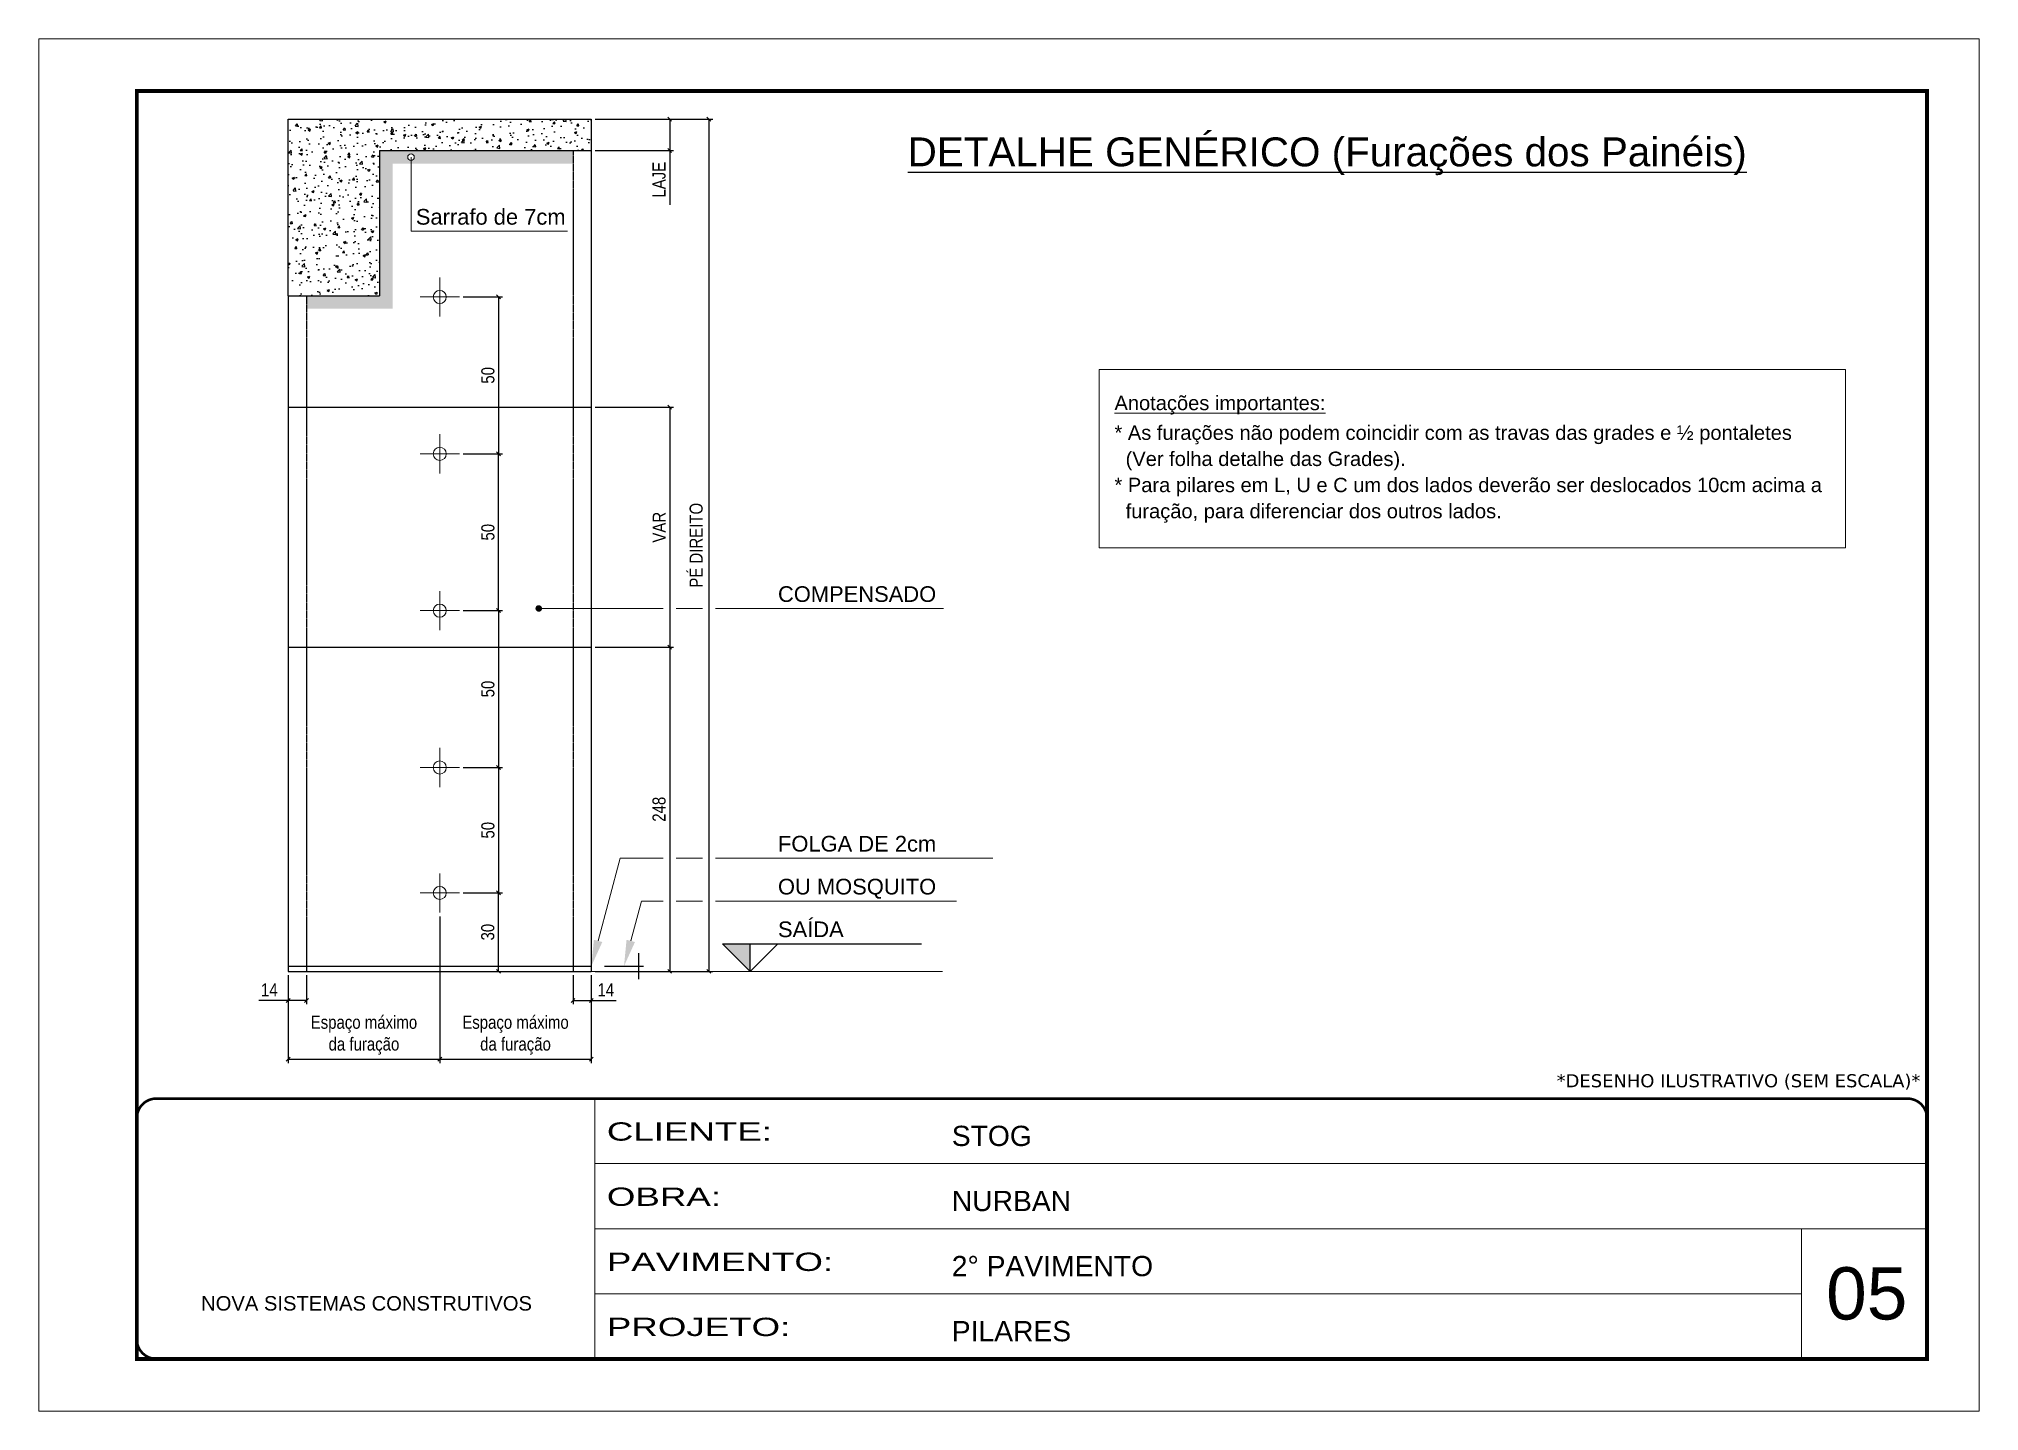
# Model space of a CAD drawing. Extents: x 2201 to 8455, y 252 to 7045.
# Drawn here: x 2201 to 3686, y 4846 to 5896 of the extents above; entities that cross this region are included whole.
import ezdxf
from ezdxf.enums import TextEntityAlignment as Align

# ---------------------------------------------------------------- set-up
doc = ezdxf.new("R2010")
doc.units = 0
for name, pattern in [('CONTINUO', [0]), ('DASHED', [0.75, 0.5, -0.25]), ('HIDDEN', [0.375, 0.25, -0.125])]:
    doc.linetypes.add(name, pattern=pattern)
for name, color, linetype, lineweight in [('CARIMBO', 255, 'Continuous', 9), ('CONCRETO', 251, 'Continuous', 25), ('Folhas', 255, 'Continuous', 9), ('Hachura', 251, 'Continuous', 9), ('SARRAFO DE PRESSAO', 251, 'DASHED', 9)]:
    doc.layers.add(name, color=color, linetype=linetype, lineweight=lineweight)
for name, color, linetype in [('COTA', 241, 'Continuous'), ('NIVEL', 7, 'Continuous'), ('Painéis', 200, 'Continuous'), ('SARR_2.2x7', 40, 'Continuous'), ('SARRAFO', 251, 'Continuous')]:
    doc.layers.add(name, color=color, linetype=linetype)
doc.styles.add('ARIAL', font='arial.ttf')
doc.styles.add('COTA TECNICA-50', font='techl___.ttf', dxfattribs={"height": 10})
doc.styles.add('stylellllll', font='verdana.ttf', dxfattribs={"height": 2})
doc.styles.add('Tecnologia', font='')
doc.styles.get('Tecnologia').set_extended_font_data('Forgotten Futurist')
doc.dimstyles.new('COTA PAINEL-50', dxfattribs={"dimtxt": 10, "dimasz": 3, "dimexe": 3, "dimexo": 3, "dimgap": 3, "dimtad": 1, "dimdec": 1, "dimzin": 12, "dimdsep": 46, "dimtxsty": 'COTA TECNICA-50', "dimblk1": 'OBLIQUE', "dimblk2": 'OBLIQUE', "dimsah": 1, "dimcen": 0.9, "dimclrd": 4, "dimclre": 4, "dimclrt": 240, "dimadec": 1, "dimazin": 3, "dimtfac": 1, "dimtdec": 1, "dimtmove": 0, "dimatfit": 3, "dimfxl": 1, "dimtolj": 1, "dimtzin": 12, "dimarcsym": 0})
pattern_1 = [(50, (-4792.862, -9312.234), (18.218467, -1.593909), [1.905, -20.955]), (355, (-4792.862, -9312.234), (-3.524283, 19.105664), [1.524, -16.764]), (100.451, (-4791.344, -9312.367), (14.69425, 17.511669), [1.619, -17.809]), (46.1842, (-4792.862, -9307.154), (27.107904, -4.204233), [2.8575, -31.4325]), (96.6356, (-4790.604, -9307.504), (23.740423, 24.742556), [2.4285, -26.7135]), (351.184, (-4792.862, -9307.154), (23.74046, 24.74251), [2.286, -25.146]), (21, (-4790.322, -9308.424), (15.161488, -10.226552), [1.905, -20.955]), (326, (-4790.322, -9308.424), (6.180203, 18.418797), [1.524, -16.764]), (71.4514, (-4789.059, -9309.276), (21.341649, 8.192286), [1.619, -17.809]), (37.5, (-4792.8625, -9312.234), (0.3088603, 8.455504), [0, -16.5608, 0, -17.018, 0, -16.8275]), (7.5, (-4792.8625, -9312.234), (6.6819663, 10.0180575), [0, -9.7028, 0, -16.1798, 0, -6.4135]), (327.5, (-4798.527, -9312.234), (13.5590595, -0.5728744), [0, -6.35, 0, -19.812, 0, -26.289]), (317.5, (-4801.067, -9312.234), (14.812918, 2.542649), [0, -8.255, 0, -13.1572, 0, -18.669])]

msp = doc.modelspace()

# ---------------------------------------------------------------- texts
at = {"color": 0, "linetype": 'Continuous', "ltscale": 5, "style": 'ARIAL'}
msp.add_text('%%UDETALHE GENÉRICO (Furações dos Painéis)', height=22.1184, dxfattribs=at).set_placement((3187.41, 5798.55), align=Align.CENTER)
at = {"layer": 'CARIMBO', "color": 0, "linetype": 'Continuous', "ltscale": 5, "style": 'ARIAL'}
for s, p in [('Sarrafo de 7cm', (2489.91, 5753.89)), ('COMPENSADO', (2767.06, 5465.26)), ('FOLGA DE 2cm', (2767.06, 5274.27)), ('OU MOSQUITO', (2767.06, 5241.43)), ('SAÍDA', (2767.06, 5208.78))]:
    msp.add_text(s, height=12, dxfattribs=at).set_placement(p)
at = {"layer": 'CARIMBO', "style": 'stylellllll'}
msp.add_text('*DESENHO ILUSTRATIVO (SEM ESCALA)*', height=10, dxfattribs=at).set_placement((3641.37, 5093.91), align=Align.RIGHT)
at = {"layer": 'CARIMBO', "style": 'ARIAL'}
msp.add_text('05', height=40, dxfattribs=at).set_placement((3569.23, 4916.23))
at = {"layer": 'Folhas', "color": 7, "style": 'ARIAL'}
for s, p in [('%%UAnotações importantes:', (3024.59, 5612)), ('* As furações não podem coincidir com as travas das grades e ½ pontaletes', (3024.59, 5589.25)), ('  (Ver folha detalhe das Grades).', (3024.59, 5569.25)), ('* Para pilares em L, U e C um dos lados deverão ser deslocados 10cm acima a', (3024.59, 5549.25)), ('  furação, para diferenciar dos outros lados.', (3024.59, 5529.25))]:
    msp.add_text(s, height=11, dxfattribs=at).set_placement(p)

# ---------------------------------------------------------------- blocks, each defined once
blk = doc.blocks.new('_Oblique')
at = {"color": 0, "linetype": 'ByBlock', "lineweight": -2}
blk.add_line((-0.5, -0.5), (0.5, 0.5), dxfattribs=at)
blk = doc.blocks.new('*D543')
at = {"layer": 'COTA', "color": 4, "lineweight": -2, "transparency": 16777216}
for p, q in [((2627.2, 5834.6), (2687.2, 5834.6)), ((2684.2, 5834.6), (2684.2, 5810.6)), ((2627.2, 5810.6), (2687.2, 5810.6)), ((2684.2, 5810.6), (2684.2, 5769.1))]:
    blk.add_line(p, q, dxfattribs=at)
at = {"layer": 'Defpoints', "color": 0, "transparency": 16777216}
for p in [(2624.2, 5834.6), (2624.2, 5810.6), (2684.2, 5810.6)]:
    blk.add_point(p, dxfattribs=at)
at = {"layer": 'COTA', "color": 4, "lineweight": -2, "transparency": 16777216, "xscale": 3, "yscale": 3, "zscale": 3}
for p, rotation in [((2684.2, 5834.6), 90), ((2684.2, 5810.6), 270)]:
    blk.add_blockref('_Oblique', p, dxfattribs=dict(at, rotation=rotation))
at = {"layer": 'COTA', "color": 240, "transparency": 16777216, "insert": (2676.1, 5788.3), "char_height": 10, "attachment_point": 5, "rotation": 90, "style": 'COTA TECNICA-50'}
blk.add_mtext('\\A1;LAJE', dxfattribs=at)
blk = doc.blocks.new('*D544')
at = {"layer": 'COTA', "color": 4, "lineweight": -2, "transparency": 16777216}
for p, q in [((2627.2, 5430.6), (2687.2, 5430.6)), ((2684.2, 5430.6), (2684.2, 5182.6)), ((2627.2, 5182.6), (2687.2, 5182.6))]:
    blk.add_line(p, q, dxfattribs=at)
at = {"layer": 'Defpoints', "color": 0, "transparency": 16777216}
for p in [(2624.2, 5430.6), (2624.2, 5182.6), (2684.2, 5182.6)]:
    blk.add_point(p, dxfattribs=at)
at = {"layer": 'COTA', "color": 4, "lineweight": -2, "transparency": 16777216, "xscale": 3, "yscale": 3, "zscale": 3}
for p, rotation in [((2684.2, 5430.6), 90), ((2684.2, 5182.6), 270)]:
    blk.add_blockref('_Oblique', p, dxfattribs=dict(at, rotation=rotation))
at = {"layer": 'COTA', "color": 240, "transparency": 16777216, "insert": (2676.1, 5306.6), "char_height": 10, "attachment_point": 5, "rotation": 90, "style": 'COTA TECNICA-50'}
blk.add_mtext('\\A1;248', dxfattribs=at)
blk = doc.blocks.new('*D545')
at = {"layer": 'COTA', "color": 4, "lineweight": -2, "transparency": 16777216}
for p, q in [((2627.2, 5834.6), (2717.2, 5834.6)), ((2714.2, 5834.6), (2714.2, 5182.6)), ((2627.2, 5182.6), (2717.2, 5182.6))]:
    blk.add_line(p, q, dxfattribs=at)
at = {"layer": 'Defpoints', "color": 0, "transparency": 16777216}
for p in [(2624.2, 5834.6), (2624.2, 5182.6), (2714.2, 5182.6)]:
    blk.add_point(p, dxfattribs=at)
at = {"layer": 'COTA', "color": 4, "lineweight": -2, "transparency": 16777216, "xscale": 3, "yscale": 3, "zscale": 3}
for p, rotation in [((2714.2, 5834.6), 90), ((2714.2, 5182.6), 270)]:
    blk.add_blockref('_Oblique', p, dxfattribs=dict(at, rotation=rotation))
at = {"layer": 'COTA', "color": 240, "transparency": 16777216, "insert": (2704.5, 5508.6), "char_height": 10, "attachment_point": 5, "rotation": 90, "style": 'COTA TECNICA-50'}
blk.add_mtext('\\A1;PÉ DIREITO', dxfattribs=at)
blk = doc.blocks.new('Furação')
at = {"color": 2}
for p, q in [((3747.47, 717.89), (3747.47, 702.89)), ((3739.97, 710.39), (3754.97, 710.39))]:
    blk.add_line(p, q, dxfattribs=at)
blk.add_circle((3747.47, 710.39), 2.5, dxfattribs=at)
blk = doc.blocks.new('*D546')
at = {"layer": 'COTA', "color": 4, "lineweight": -2, "transparency": 16777216}
for p, q in [((2508.2, 5224.6), (2508.2, 5112.4)), ((2392.2, 5179.6), (2392.2, 5112.4)), ((2392.2, 5115.4), (2508.2, 5115.4))]:
    blk.add_line(p, q, dxfattribs=at)
at = {"layer": 'Defpoints', "color": 0, "transparency": 16777216}
for p in [(2508.2, 5227.6), (2392.2, 5182.6), (2508.2, 5115.4)]:
    blk.add_point(p, dxfattribs=at)
at = {"layer": 'COTA', "color": 4, "lineweight": -2, "transparency": 16777216, "xscale": 3, "yscale": 3, "zscale": 3, "rotation": 180}
blk.add_blockref('_Oblique', (2392.2, 5115.4), dxfattribs=at)
at = {"layer": 'COTA', "color": 4, "lineweight": -2, "transparency": 16777216, "xscale": 3, "yscale": 3, "zscale": 3}
blk.add_blockref('_Oblique', (2508.2, 5115.4), dxfattribs=at)
at = {"layer": 'COTA', "color": 240, "transparency": 16777216, "insert": (2450.2, 5133.8), "char_height": 10, "attachment_point": 5, "style": 'COTA TECNICA-50'}
blk.add_mtext('\\A1;Espaço máximo\\Pda furação', dxfattribs=at)
blk = doc.blocks.new('*D484')
at = {"layer": 'COTA', "color": 4, "lineweight": -2, "transparency": 16777216}
for p, q in [((2508.2, 5224.6), (2508.2, 5112.4)), ((2624.2, 5179.6), (2624.2, 5112.4)), ((2508.2, 5115.4), (2624.2, 5115.4))]:
    blk.add_line(p, q, dxfattribs=at)
at = {"layer": 'Defpoints', "color": 0, "transparency": 16777216}
for p in [(2508.2, 5227.6), (2624.2, 5182.6), (2624.2, 5115.4)]:
    blk.add_point(p, dxfattribs=at)
at = {"layer": 'COTA', "color": 4, "lineweight": -2, "transparency": 16777216, "xscale": 3, "yscale": 3, "zscale": 3, "rotation": 180}
blk.add_blockref('_Oblique', (2508.2, 5115.4), dxfattribs=at)
at = {"layer": 'COTA', "color": 4, "lineweight": -2, "transparency": 16777216, "xscale": 3, "yscale": 3, "zscale": 3}
blk.add_blockref('_Oblique', (2624.2, 5115.4), dxfattribs=at)
at = {"layer": 'COTA', "color": 240, "transparency": 16777216, "insert": (2566.2, 5133.8), "char_height": 10, "attachment_point": 5, "style": 'COTA TECNICA-50'}
blk.add_mtext('\\A1;Espaço máximo\\Pda furação', dxfattribs=at)
blk = doc.blocks.new('*D485')
at = {"layer": 'COTA', "color": 4, "lineweight": -2, "transparency": 16777216}
for p, q in [((2392.2, 5179.6), (2392.2, 5157.4)), ((2406.2, 5179.6), (2406.2, 5157.4)), ((2392.2, 5160.4), (2369.7, 5160.4)), ((2406.2, 5160.4), (2392.2, 5160.4))]:
    blk.add_line(p, q, dxfattribs=at)
at = {"layer": 'Defpoints', "color": 0, "transparency": 16777216}
for p in [(2392.2, 5182.6), (2406.2, 5182.6), (2406.2, 5160.4)]:
    blk.add_point(p, dxfattribs=at)
at = {"layer": 'COTA', "color": 4, "lineweight": -2, "transparency": 16777216, "xscale": 3, "yscale": 3, "zscale": 3, "rotation": 180}
blk.add_blockref('_Oblique', (2392.2, 5160.4), dxfattribs=at)
at = {"layer": 'COTA', "color": 4, "lineweight": -2, "transparency": 16777216, "xscale": 3, "yscale": 3, "zscale": 3}
blk.add_blockref('_Oblique', (2406.2, 5160.4), dxfattribs=at)
at = {"layer": 'COTA', "color": 240, "transparency": 16777216, "insert": (2377.8, 5168.5), "char_height": 10, "attachment_point": 5, "style": 'COTA TECNICA-50'}
blk.add_mtext('\\A1;14', dxfattribs=at)
blk = doc.blocks.new('*D486')
at = {"layer": 'COTA', "color": 4, "lineweight": -2, "transparency": 16777216}
for p, q in [((2610.2, 5179.6), (2610.2, 5157.4)), ((2624.2, 5179.6), (2624.2, 5157.4)), ((2610.2, 5160.4), (2624.2, 5160.4)), ((2624.2, 5160.4), (2643.3, 5160.4))]:
    blk.add_line(p, q, dxfattribs=at)
at = {"layer": 'Defpoints', "color": 0, "transparency": 16777216}
for p in [(2610.2, 5182.6), (2624.2, 5182.6), (2624.2, 5160.4)]:
    blk.add_point(p, dxfattribs=at)
at = {"layer": 'COTA', "color": 4, "lineweight": -2, "transparency": 16777216, "xscale": 3, "yscale": 3, "zscale": 3, "rotation": 180}
blk.add_blockref('_Oblique', (2610.2, 5160.4), dxfattribs=at)
at = {"layer": 'COTA', "color": 4, "lineweight": -2, "transparency": 16777216, "xscale": 3, "yscale": 3, "zscale": 3}
blk.add_blockref('_Oblique', (2624.2, 5160.4), dxfattribs=at)
at = {"layer": 'COTA', "color": 240, "transparency": 16777216, "insert": (2635.3, 5168.5), "char_height": 10, "attachment_point": 5, "style": 'COTA TECNICA-50'}
blk.add_mtext('\\A1;14', dxfattribs=at)
blk = doc.blocks.new('*D487')
at = {"layer": 'COTA', "color": 4, "lineweight": -2, "transparency": 16777216}
for p, q in [((2526.2, 5242.6), (2556.2, 5242.6)), ((2553.2, 5182.6), (2553.2, 5242.6))]:
    blk.add_line(p, q, dxfattribs=at)
at = {"layer": 'Defpoints', "color": 0, "transparency": 16777216}
for p in [(2523.2, 5242.6), (2553.2, 5242.6), (2553.2, 5182.6)]:
    blk.add_point(p, dxfattribs=at)
at = {"layer": 'COTA', "color": 4, "lineweight": -2, "transparency": 16777216, "xscale": 3, "yscale": 3, "zscale": 3}
for p, rotation in [((2553.2, 5242.6), 90), ((2553.2, 5182.6), 270)]:
    blk.add_blockref('_Oblique', p, dxfattribs=dict(at, rotation=rotation))
at = {"layer": 'COTA', "color": 240, "transparency": 16777216, "insert": (2545, 5212.6), "char_height": 10, "attachment_point": 5, "rotation": 90, "style": 'COTA TECNICA-50'}
blk.add_mtext('\\A1;30', dxfattribs=at)
blk = doc.blocks.new('*D488')
at = {"layer": 'COTA', "color": 4, "lineweight": -2, "transparency": 16777216}
for p, q in [((2526.2, 5338.6), (2556.2, 5338.6)), ((2553.2, 5338.6), (2553.2, 5242.6)), ((2526.2, 5242.6), (2556.2, 5242.6))]:
    blk.add_line(p, q, dxfattribs=at)
at = {"layer": 'Defpoints', "color": 0, "transparency": 16777216}
for p in [(2523.2, 5338.6), (2523.2, 5242.6), (2553.2, 5242.6)]:
    blk.add_point(p, dxfattribs=at)
at = {"layer": 'COTA', "color": 4, "lineweight": -2, "transparency": 16777216, "xscale": 3, "yscale": 3, "zscale": 3}
for p, rotation in [((2553.2, 5338.6), 90), ((2553.2, 5242.6), 270)]:
    blk.add_blockref('_Oblique', p, dxfattribs=dict(at, rotation=rotation))
at = {"layer": 'COTA', "color": 240, "transparency": 16777216, "insert": (2545.1, 5290.6), "char_height": 10, "attachment_point": 5, "rotation": 90, "style": 'COTA TECNICA-50'}
blk.add_mtext('\\A1;50', dxfattribs=at)
blk = doc.blocks.new('*D489')
at = {"layer": 'COTA', "color": 4, "lineweight": -2, "transparency": 16777216}
for p, q in [((2526.2, 5458.6), (2556.2, 5458.6)), ((2553.2, 5458.6), (2553.2, 5338.6)), ((2526.2, 5338.6), (2556.2, 5338.6))]:
    blk.add_line(p, q, dxfattribs=at)
at = {"layer": 'Defpoints', "color": 0, "transparency": 16777216}
for p in [(2523.2, 5458.6), (2523.2, 5338.6), (2553.2, 5338.6)]:
    blk.add_point(p, dxfattribs=at)
at = {"layer": 'COTA', "color": 4, "lineweight": -2, "transparency": 16777216, "xscale": 3, "yscale": 3, "zscale": 3}
for p, rotation in [((2553.2, 5458.6), 90), ((2553.2, 5338.6), 270)]:
    blk.add_blockref('_Oblique', p, dxfattribs=dict(at, rotation=rotation))
at = {"layer": 'COTA', "color": 240, "transparency": 16777216, "insert": (2545.1, 5398.6), "char_height": 10, "attachment_point": 5, "rotation": 90, "style": 'COTA TECNICA-50'}
blk.add_mtext('\\A1;50', dxfattribs=at)
blk = doc.blocks.new('*D490')
at = {"layer": 'COTA', "color": 4, "lineweight": -2, "transparency": 16777216}
for p, q in [((2526.2, 5578.6), (2556.2, 5578.6)), ((2553.2, 5458.6), (2553.2, 5578.6)), ((2526.2, 5458.6), (2556.2, 5458.6))]:
    blk.add_line(p, q, dxfattribs=at)
at = {"layer": 'Defpoints', "color": 0, "transparency": 16777216}
for p in [(2523.2, 5578.6), (2553.2, 5578.6), (2523.2, 5458.6)]:
    blk.add_point(p, dxfattribs=at)
at = {"layer": 'COTA', "color": 4, "lineweight": -2, "transparency": 16777216, "xscale": 3, "yscale": 3, "zscale": 3}
for p, rotation in [((2553.2, 5578.6), 90), ((2553.2, 5458.6), 270)]:
    blk.add_blockref('_Oblique', p, dxfattribs=dict(at, rotation=rotation))
at = {"layer": 'COTA', "color": 240, "transparency": 16777216, "insert": (2545.1, 5518.6), "char_height": 10, "attachment_point": 5, "rotation": 90, "style": 'COTA TECNICA-50'}
blk.add_mtext('\\A1;50', dxfattribs=at)
blk = doc.blocks.new('*D491')
at = {"layer": 'COTA', "color": 4, "lineweight": -2, "transparency": 16777216}
for p, q in [((2526.2, 5698.6), (2556.2, 5698.6)), ((2553.2, 5698.6), (2553.2, 5578.6)), ((2526.2, 5578.6), (2556.2, 5578.6))]:
    blk.add_line(p, q, dxfattribs=at)
at = {"layer": 'Defpoints', "color": 0, "transparency": 16777216}
for p in [(2523.2, 5698.6), (2523.2, 5578.6), (2553.2, 5578.6)]:
    blk.add_point(p, dxfattribs=at)
at = {"layer": 'COTA', "color": 4, "lineweight": -2, "transparency": 16777216, "xscale": 3, "yscale": 3, "zscale": 3}
for p, rotation in [((2553.2, 5698.6), 90), ((2553.2, 5578.6), 270)]:
    blk.add_blockref('_Oblique', p, dxfattribs=dict(at, rotation=rotation))
at = {"layer": 'COTA', "color": 240, "transparency": 16777216, "insert": (2545.1, 5638.6), "char_height": 10, "attachment_point": 5, "rotation": 90, "style": 'COTA TECNICA-50'}
blk.add_mtext('\\A1;50', dxfattribs=at)
blk = doc.blocks.new('_Dot')
at = {"color": 0, "linetype": 'ByBlock', "lineweight": -2}
blk.add_line((-0.5, 0), (-1, 0), dxfattribs=at)
at = {"color": 0, "linetype": 'ByBlock', "const_width": 0.5}
blk.add_lwpolyline([(-0.25, 0, 1), (0.25, 0, 1)], format="xyb", close=True, dxfattribs=at)
blk = doc.blocks.new('*D492')
at = {"layer": 'COTA', "color": 4, "lineweight": -2, "transparency": 16777216}
for p, q in [((2627.2, 5614.3), (2687.2, 5614.3)), ((2684.2, 5614.3), (2684.2, 5430.6)), ((2627.2, 5430.6), (2687.2, 5430.6))]:
    blk.add_line(p, q, dxfattribs=at)
at = {"layer": 'Defpoints', "color": 0, "transparency": 16777216}
for p in [(2624.2, 5614.3), (2624.2, 5430.6), (2684.2, 5430.6)]:
    blk.add_point(p, dxfattribs=at)
at = {"layer": 'COTA', "color": 4, "lineweight": -2, "transparency": 16777216, "xscale": 3, "yscale": 3, "zscale": 3}
for p, rotation in [((2684.2, 5614.3), 90), ((2684.2, 5430.6), 270)]:
    blk.add_blockref('_Oblique', p, dxfattribs=dict(at, rotation=rotation))
at = {"layer": 'COTA', "color": 240, "transparency": 16777216, "insert": (2676.2, 5522.4), "char_height": 10, "attachment_point": 5, "rotation": 90, "style": 'COTA TECNICA-50'}
blk.add_mtext('\\A1;VAR', dxfattribs=at)
blk = doc.blocks.new('9999999999')
at = {"color": 30, "linetype": 'CONTINUO'}
for p, q in [((98564.6, 34230.2), (98564.6, 34429.4)), ((98564.6, 34379.6), (99584, 34379.6)), ((98564.6, 34329.8), (99488, 34329.8)), ((99584, 34329.8), (99488, 34329.8)), ((99488, 34329.8), (99488, 34230.2)), ((98564.6, 34280), (99488, 34280))]:
    blk.add_line(p, q, dxfattribs=at)
at = {"color": 30, "linetype": 'CONTINUO', "const_width": 2}
blk.add_lwpolyline([(99584, 34230.2), (99584, 34414.4, 0.414214), (99569, 34429.4), (98229, 34429.4, 0.414214), (98214, 34414.4), (98214, 34245.2, 0.414214), (98229, 34230.2), (99584, 34230.2)], format="xyb", dxfattribs=at)
at = {"layer": 'Folhas'}
blk.add_lwpolyline([(98139, 34190.2), (99624, 34190.2), (99624, 35240.2), (98139, 35240.2)], close=True, dxfattribs=at)
at = {"layer": 'Folhas', "color": 30, "const_width": 3}
blk.add_lwpolyline([(98214, 34230.2), (99584, 34230.2), (99584, 35200.2), (98214, 35200.2)], close=True, dxfattribs=at)
at = {"color": 7, "linetype": 'Continuous', "ltscale": 5, "style": 'ARIAL'}
for s, height, p in [('STOG', 15.48, (98837.7, 34393.1)), ('NURBAN', 15.48, (98837.7, 34343.3)), ('2° PAVIMENTO', 15.483, (98837.7, 34293.5)), ('NOVA SISTEMAS CONSTRUTIVOS', 11.059, (98263.2, 34267.2)), ('PILARES', 15.48, (98837.7, 34243.7))]:
    blk.add_text(s, height=height, dxfattribs=at).set_placement(p)
at = {"layer": 'Folhas', "color": 7, "style": 'Tecnologia', "width": 1.5}
for s, p in [('CLIENTE:', (98573.7, 34397.2)), ('OBRA:', (98573.7, 34347.3)), ('PAVIMENTO:', (98573.7, 34297.5)), ('PROJETO:', (98573.7, 34247.7))]:
    blk.add_text(s, height=14, dxfattribs=at).set_placement(p)

# ---------------------------------------------------------------- dimensions: what is measured, and where the dimension line sits
at = {"layer": 'COTA'}
for base, p1, p2, text, picture, middle in [((2684.22, 5810.57), (2624.22, 5834.57), (2624.22, 5810.57), 'LAJE', '*D543', (2684.22, 5788.34)), ((2684.22, 5430.57), (2624.22, 5614.28), (2624.22, 5430.57), 'VAR', '*D492', (2684.22, 5522.43))]:
    dim = msp.add_linear_dim(base=base, p1=p1, p2=p2, angle=90, text=text, dimstyle='COTA PAINEL-50', dxfattribs=at)
    dim.commit()
    dim.dimension.update_dxf_attribs({"geometry": picture, "text_midpoint": middle, "dimtype": 160})
for base, p1, p2, text, picture, middle in [((2714.22, 5182.57), (2624.22, 5834.57), (2624.22, 5182.57), 'PÉ DIREITO', '*D545', (2704.54, 5508.57)), ((2553.22, 5578.57), (2523.22, 5698.57), (2523.22, 5578.57), '50', '*D491', (2545.11, 5638.57)), ((2553.22, 5578.57), (2523.22, 5458.57), (2523.22, 5578.57), '50', '*D490', (2545.11, 5518.57)), ((2553.22, 5338.57), (2523.22, 5458.57), (2523.22, 5338.57), '50', '*D489', (2545.11, 5398.57)), ((2553.22, 5242.57), (2523.22, 5338.57), (2523.22, 5242.57), '50', '*D488', (2545.11, 5290.57)), ((2553.22, 5242.57), (2553.22, 5182.57), (2523.22, 5242.57), '30', '*D487', (2545, 5212.57))]:
    dim = msp.add_linear_dim(base=base, p1=p1, p2=p2, angle=90, text=text, dimstyle='COTA PAINEL-50', dxfattribs=at)
    dim.commit()
    dim.dimension.update_dxf_attribs({"geometry": picture, "text_midpoint": middle})
dim = msp.add_linear_dim(base=(2684.22, 5182.57), p1=(2624.22, 5430.57), p2=(2624.22, 5182.57), angle=90, dimstyle='COTA PAINEL-50', dxfattribs=at)
dim.commit()
dim.dimension.update_dxf_attribs({"geometry": '*D544', "text_midpoint": (2676.13, 5306.57)})
for base, p1, p2, picture, middle in [((2508.22, 5115.44), (2392.22, 5182.57), (2508.22, 5227.57), '*D546', (2450.22, 5115.44)), ((2624.22, 5115.44), (2508.22, 5227.57), (2624.22, 5182.57), '*D484', (2566.22, 5115.44))]:
    dim = msp.add_linear_dim(base=base, p1=p1, p2=p2, text='Espaço máximo\\Pda furação', dimstyle='COTA PAINEL-50', dxfattribs=at)
    dim.commit()
    dim.dimension.update_dxf_attribs({"geometry": picture, "text_midpoint": middle, "dimtype": 160})
dim = msp.add_linear_dim(base=(2406.22, 5160.44), p1=(2392.22, 5182.57), p2=(2406.22, 5182.57), dimstyle='COTA PAINEL-50', dxfattribs=at)
dim.commit()
dim.dimension.update_dxf_attribs({"geometry": '*D485', "text_midpoint": (2377.78, 5160.44), "dimtype": 160})
dim = msp.add_linear_dim(base=(2624.22, 5160.44), p1=(2610.22, 5182.57), p2=(2624.22, 5182.57), dimstyle='COTA PAINEL-50', dxfattribs=at)
dim.commit()
dim.dimension.update_dxf_attribs({"geometry": '*D486', "text_midpoint": (2635.28, 5168.52)})

# ---------------------------------------------------------------- hatches: boundary and pattern name
at = {"layer": 'CONCRETO'}
h = msp.add_hatch(dxfattribs=at)
h.set_pattern_fill('AR-CONC', color=256, scale=0.1, style=0)
h.set_pattern_definition(pattern_1)
h.paths.add_polyline_path([(2462.22, 5810.57), (2541.22, 5810.57), (2541.22, 5834.57), (2392.22, 5834.57), (2392.22, 5699.57), (2462.22, 5699.57)])
h = msp.add_hatch(dxfattribs=at)
h.set_pattern_fill('AR-CONC', color=256, scale=0.1, style=0)
h.set_pattern_definition(pattern_1)
h.paths.add_polyline_path([(2541.22, 5834.57), (2541.22, 5810.57), (2624.22, 5810.57), (2624.22, 5834.57)])
at = {"layer": 'NIVEL'}
msp.add_hatch(color=256, dxfattribs=at).paths.add_polyline_path([(2724.64, 5203.78), (2745.85, 5182.57), (2745.85, 5203.78)])
at = {"layer": 'SARRAFO'}
msp.add_hatch(color=256, dxfattribs=at).paths.add_polyline_path([(2462.22, 5699.57), (2406.22, 5699.57), (2406.22, 5689.57), (2472.22, 5689.57), (2472.22, 5800.57), (2486.22, 5800.57), (2486.22, 5803.07, -0.4142136), (2483.72, 5805.57, -1), (2488.72, 5805.57, -0.4142136), (2486.22, 5803.07), (2486.22, 5800.57), (2610.22, 5800.57), (2610.22, 5810.57), (2462.22, 5810.57)])

# ---------------------------------------------------------------- linework, layer by layer
for p, q in [((2634.22, 5186.57), (2664.22, 5186.57)), ((2660.22, 5196.57), (2660.22, 5176.57))]:
    msp.add_line(p, q)
at = {"layer": 'CONCRETO'}
for p, q in [((2392.22, 5834.57), (2624.22, 5834.57)), ((2392.22, 5699.57), (2392.22, 5834.57)), ((2624.22, 5834.57), (2624.22, 5810.57))]:
    msp.add_line(p, q, dxfattribs=at)
at = {"layer": 'Folhas', "color": 30}
msp.add_lwpolyline([(3012.85, 5643.12), (3584.06, 5643.12), (3584.06, 5506.62), (3012.85, 5506.62)], close=True, dxfattribs=at)
at = {"layer": 'Hachura'}
for p, q in [((2486.22, 5805.57), (2486.22, 5748.89)), ((2486.22, 5748.89), (2605.91, 5748.89)), ((2588.98, 5460.26), (2679.22, 5460.26)), ((2689.22, 5460.26), (2709.22, 5460.26)), ((2719.22, 5460.26), (2893.69, 5460.26)), ((2629.4, 5205.89), (2646.38, 5269.27)), ((2646.38, 5269.27), (2679.22, 5269.27)), ((2689.22, 5269.27), (2709.22, 5269.27)), ((2719.22, 5269.27), (2931.6, 5269.27)), ((2654.4, 5205.89), (2662.58, 5236.43)), ((2662.58, 5236.43), (2679.22, 5236.43)), ((2689.22, 5236.43), (2709.22, 5236.43)), ((2719.22, 5236.43), (2903.61, 5236.43))]:
    msp.add_line(p, q, dxfattribs=at)
at = {"layer": 'Hachura', "ltscale": 0.5}
msp.add_lwpolyline([(2624.22, 5182.57), (2893.04, 5182.57)], dxfattribs=at)
at = {"layer": 'Hachura'}
msp.add_circle((2486.22, 5805.57), 2.5, dxfattribs=at)
for points in [[(2632.62, 5205.03), (2624.22, 5186.57), (2626.18, 5206.75)], [(2657.62, 5205.03), (2649.22, 5186.57), (2651.18, 5206.75)]]:
    msp.add_solid(points, dxfattribs=at)
at = {"layer": 'NIVEL'}
for p, q in [((2745.85, 5182.57), (2724.64, 5203.78)), ((2724.64, 5203.78), (2876.85, 5203.78)), ((2745.85, 5182.57), (2767.06, 5203.78)), ((2745.85, 5182.57), (2745.85, 5203.78))]:
    msp.add_line(p, q, dxfattribs=at)
at = {"layer": 'Painéis'}
for p, q in [((2462.22, 5810.57), (2624.22, 5810.57)), ((2462.22, 5810.57), (2462.22, 5699.57)), ((2624.22, 5810.57), (2624.22, 5182.57)), ((2392.22, 5699.57), (2462.22, 5699.57)), ((2392.22, 5699.57), (2392.22, 5182.57)), ((2392.22, 5614.28), (2624.22, 5614.28)), ((2392.22, 5430.57), (2624.22, 5430.57)), ((2392.22, 5186.57), (2624.22, 5186.57)), ((2392.22, 5182.57), (2624.22, 5182.57))]:
    msp.add_line(p, q, dxfattribs=at)
at = {"layer": 'SARR_2.2x7', "linetype": 'HIDDEN'}
for p, q in [((2610.22, 5810.57), (2610.22, 5182.57)), ((2406.22, 5699.57), (2406.22, 5182.57))]:
    msp.add_line(p, q, dxfattribs=at)

# ---------------------------------------------------------------- block references
at = {"layer": 'CARIMBO', "xscale": 2, "yscale": 2, "zscale": 2}
for p in [(-4986.72, 4277.79), (-4986.72, 4157.79), (-4986.72, 4037.79), (-4986.72, 3917.79), (-4986.72, 3821.79)]:
    msp.add_blockref('Furação', p, dxfattribs=at)
at = {"layer": 'Hachura', "xscale": 5, "yscale": 5, "zscale": 5, "rotation": 180}
msp.add_blockref('_Dot', (2583.98, 5460.26), dxfattribs=at)
at = {"layer": 'SARRAFO DE PRESSAO', "color": 6, "linetype": 'ByBlock'}
msp.add_blockref('9999999999', (-95937.61, -29344.12), dxfattribs=at)

msp.set_redraw_order([(e.dxf.handle, doc.entitydb.next_handle()) for e in msp.query("TEXT MTEXT ATTDEF DIMENSION ARC_DIMENSION")])  # texts and dimensions are drawn at this point

doc.saveas('drawing.dxf')
